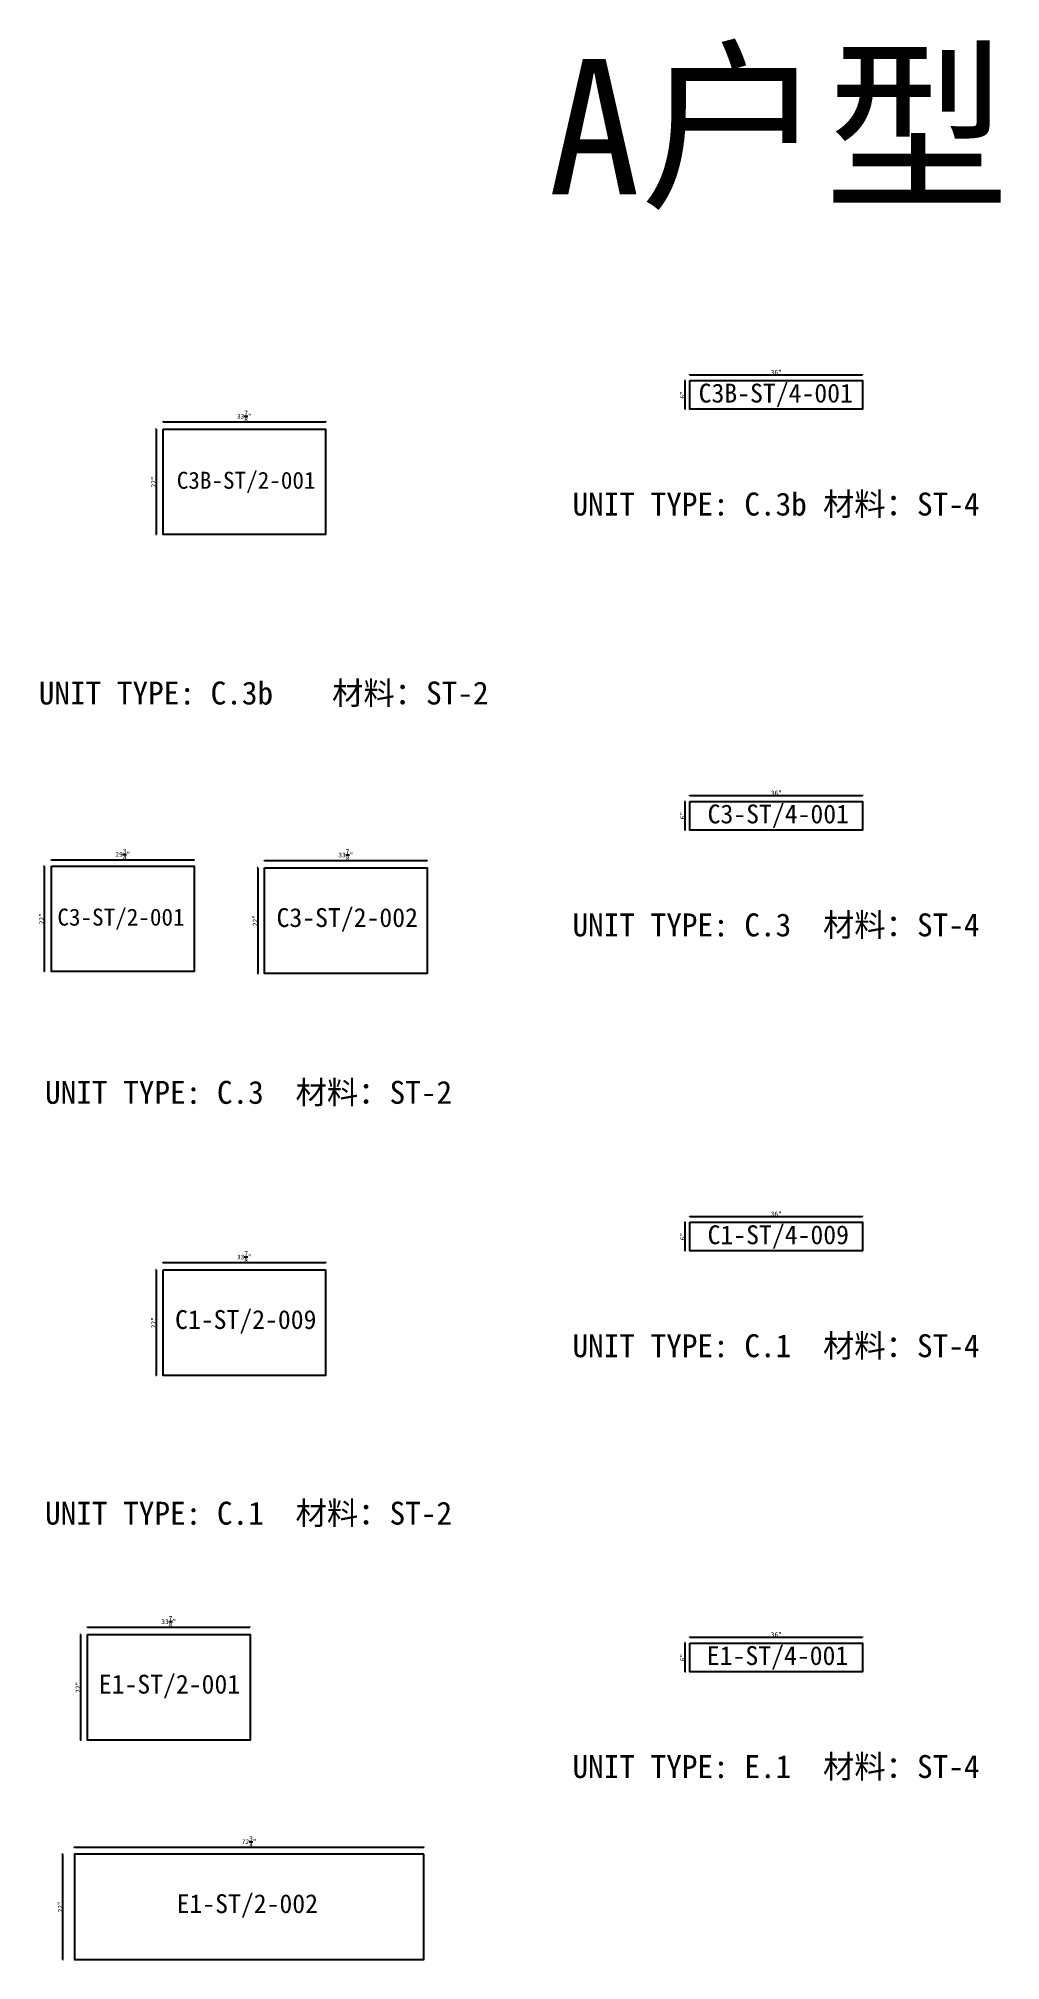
# Model space of a CAD drawing. Header units: millimetres. Extents: x -46962 to 137822, y -48342 to 2116.
# Drawn here: x -42716 to -37624, y -8292 to 1892 of the extents above; entities that cross this region are included whole.
import ezdxf
from ezdxf.enums import TextEntityAlignment as Align

# ---------------------------------------------------------------- set-up
doc = ezdxf.new("R2010")
doc.units = ezdxf.units.MM
doc.layers.add('COUNTERTOP_NUMBER', color=3, linetype='Continuous')
doc.layers.add('COUNTERTOPS', color=7, linetype='Continuous')
doc.styles.add('样式 1', font='')
doc.styles.get('样式 1').set_extended_font_data('NSimSun')
doc.dimstyles.new('副本 ISO-25', dxfattribs={"dimtxt": 25, "dimasz": 10, "dimexe": 1.5, "dimexo": 0.5, "dimtad": 1, "dimlfac": 0.03937, "dimlunit": 5, "dimtxsty": '样式 1', "dimblk": 'ARCHTICK', "dimcen": 2.5, "dimclrd": 256, "dimclrt": 1, "dimazin": 3, "dimtfac": 1, "dimtmove": 0, "dimatfit": 3, "dimfxlon": 1})

msp = doc.modelspace()

# ---------------------------------------------------------------- texts
at = {"style": '样式 1'}
for s, height, p in [('A户型', 716.2262, (-40018.185, 1066.337)), ('UNIT TYPE: C.3b', 121.5865, (-39889.784, -635.758)), ('材料：ST-4', 121.5865, (-38563.503, -635.758)), ('UNIT TYPE: C.3b', 121.5865, (-42714.959, -1636.863)), ('材料：ST-2', 121.5865, (-41162.234, -1636.863)), ('UNIT TYPE: C.3', 121.5865, (-39889.784, -2865.325)), ('材料：ST-4', 121.5865, (-38563.503, -2865.325)), ('UNIT TYPE: C.3', 121.5865, (-42681.658, -3752.504)), ('材料：ST-2', 121.5865, (-41355.377, -3752.504)), ('UNIT TYPE: C.1', 121.5865, (-39889.784, -5094.893)), ('材料：ST-4', 121.5865, (-38563.503, -5094.893)), ('UNIT TYPE: C.1', 121.5865, (-42681.658, -5982.071)), ('材料：ST-2', 121.5865, (-41355.377, -5982.071)), ('UNIT TYPE: E.1', 121.5865, (-39889.784, -7324.46)), ('材料：ST-4', 121.5865, (-38563.503, -7324.46))]:
    msp.add_text(s, height=height, dxfattribs=at).set_placement(p)
at = {"layer": 'COUNTERTOP_NUMBER', "color": 3, "style": '样式 1'}
for s, height, p in [('C3B-ST/4-001', 100, (-38813.64, 12.83)), ('C3B-ST/2-001', 90, (-41617.08, -449.034)), ('C3-ST/4-001', 100, (-38800.229, -2216.738)), ('C3-ST/2-001', 90, (-42279.552, -2763.303)), ('C3-ST/2-002', 100, (-41081.98, -2765.754)), ('C1-ST/4-009', 100, (-38800.229, -4446.305)), ('C1-ST/2-009', 100, (-41619.024, -4895.437)), ('E1-ST/4-001', 100, (-38804.083, -6675.872)), ('E1-ST/2-001', 100, (-42022.959, -6827.243)), ('E1-ST/2-002', 100, (-41610.856, -7990.139))]:
    msp.add_text(s, height=height, dxfattribs=at).set_placement(p, align=Align.MIDDLE_CENTER)

# ---------------------------------------------------------------- blocks, each defined once
blk = doc.blocks.new('_ArchTick')
at = {"color": 0, "linetype": 'ByBlock', "const_width": 0.15}
blk.add_lwpolyline([(-0.5, -0.5), (0.5, 0.5)], dxfattribs=at)
blk = doc.blocks.new('*D7')
at = {"color": 0, "lineweight": -2, "transparency": 16777216}
for p, q in [((-42057, -140), (-42057, -137)), ((-41196, -140), (-41196, -137))]:
    blk.add_line(p, q, dxfattribs=at)
at = {"lineweight": -2, "transparency": 16777216}
blk.add_line((-42057, -139), (-41196, -139), dxfattribs=at)
at = {"layer": 'Defpoints', "color": 0, "transparency": 16777216}
for p in [(-42057, -178), (-41196, -139), (-41196, -178)]:
    blk.add_point(p, dxfattribs=at)
at = {"lineweight": -2, "transparency": 16777216, "xscale": 10, "yscale": 10, "zscale": 10, "rotation": 180}
blk.add_blockref('_ArchTick', (-42057, -139), dxfattribs=at)
at = {"lineweight": -2, "transparency": 16777216, "xscale": 10, "yscale": 10, "zscale": 10}
blk.add_blockref('_ArchTick', (-41196, -139), dxfattribs=at)
at = {"color": 1, "transparency": 16777216, "insert": (-41627, -110), "char_height": 25, "attachment_point": 5, "style": '样式 1'}
blk.add_mtext('\\A1;33{\\H1x;\\S7/8;}"', dxfattribs=at)
blk = doc.blocks.new('*D8')
at = {"color": 0, "lineweight": -2, "transparency": 16777216}
for p, q in [((-42093, -178), (-42095, -178)), ((-42093, -737), (-42095, -737))]:
    blk.add_line(p, q, dxfattribs=at)
at = {"lineweight": -2, "transparency": 16777216}
blk.add_line((-42094, -178), (-42094, -737), dxfattribs=at)
at = {"layer": 'Defpoints', "color": 0, "transparency": 16777216}
for p in [(-42057, -178), (-42094, -737), (-42057, -737)]:
    blk.add_point(p, dxfattribs=at)
at = {"lineweight": -2, "transparency": 16777216, "xscale": 10, "yscale": 10, "zscale": 10}
for p, rotation in [((-42094, -178), 90), ((-42094, -737), 270)]:
    blk.add_blockref('_ArchTick', p, dxfattribs=dict(at, rotation=rotation))
at = {"color": 1, "transparency": 16777216, "insert": (-42107, -458), "char_height": 25, "attachment_point": 5, "rotation": 90, "style": '样式 1'}
blk.add_mtext('\\A1;22"', dxfattribs=at)
blk = doc.blocks.new('*D19')
at = {"color": 0, "lineweight": -2, "transparency": 16777216}
for p, q in [((-42647, -2461), (-42647, -2458)), ((-41892, -2461), (-41892, -2458))]:
    blk.add_line(p, q, dxfattribs=at)
at = {"lineweight": -2, "transparency": 16777216}
blk.add_line((-42647, -2460), (-41892, -2460), dxfattribs=at)
at = {"layer": 'Defpoints', "color": 0, "transparency": 16777216}
for p in [(-42647, -2493), (-41892, -2460), (-41892, -2493)]:
    blk.add_point(p, dxfattribs=at)
at = {"lineweight": -2, "transparency": 16777216, "xscale": 10, "yscale": 10, "zscale": 10, "rotation": 180}
blk.add_blockref('_ArchTick', (-42647, -2460), dxfattribs=at)
at = {"lineweight": -2, "transparency": 16777216, "xscale": 10, "yscale": 10, "zscale": 10}
blk.add_blockref('_ArchTick', (-41892, -2460), dxfattribs=at)
at = {"color": 1, "transparency": 16777216, "insert": (-42270, -2431), "char_height": 25, "attachment_point": 5, "style": '样式 1'}
blk.add_mtext('\\A1;29{\\H1x;\\S3/4;}"', dxfattribs=at)
blk = doc.blocks.new('*D11')
at = {"color": 0, "lineweight": -2, "transparency": 16777216}
for p, q in [((-42686, -2493), (-42688, -2493)), ((-42686, -3051), (-42688, -3051))]:
    blk.add_line(p, q, dxfattribs=at)
at = {"lineweight": -2, "transparency": 16777216}
blk.add_line((-42687, -2493), (-42687, -3051), dxfattribs=at)
at = {"layer": 'Defpoints', "color": 0, "transparency": 16777216}
for p in [(-42647, -2493), (-42687, -3051), (-42647, -3051)]:
    blk.add_point(p, dxfattribs=at)
at = {"lineweight": -2, "transparency": 16777216, "xscale": 10, "yscale": 10, "zscale": 10}
for p, rotation in [((-42687, -2493), 90), ((-42687, -3051), 270)]:
    blk.add_blockref('_ArchTick', p, dxfattribs=dict(at, rotation=rotation))
at = {"color": 1, "transparency": 16777216, "insert": (-42700, -2772), "char_height": 25, "attachment_point": 5, "rotation": 90, "style": '样式 1'}
blk.add_mtext('\\A1;22"', dxfattribs=at)
blk = doc.blocks.new('*D12')
at = {"color": 0, "lineweight": -2, "transparency": 16777216}
for p, q in [((-41520, -2464), (-41520, -2462)), ((-40659, -2464), (-40659, -2462))]:
    blk.add_line(p, q, dxfattribs=at)
at = {"lineweight": -2, "transparency": 16777216}
blk.add_line((-41520, -2463), (-40659, -2463), dxfattribs=at)
at = {"layer": 'Defpoints', "color": 0, "transparency": 16777216}
for p in [(-41520, -2503), (-40659, -2463), (-40659, -2503)]:
    blk.add_point(p, dxfattribs=at)
at = {"lineweight": -2, "transparency": 16777216, "xscale": 10, "yscale": 10, "zscale": 10, "rotation": 180}
blk.add_blockref('_ArchTick', (-41520, -2463), dxfattribs=at)
at = {"lineweight": -2, "transparency": 16777216, "xscale": 10, "yscale": 10, "zscale": 10}
blk.add_blockref('_ArchTick', (-40659, -2463), dxfattribs=at)
at = {"color": 1, "transparency": 16777216, "insert": (-41090, -2434), "char_height": 25, "attachment_point": 5, "style": '样式 1'}
blk.add_mtext('\\A1;33{\\H1x;\\S7/8;}"', dxfattribs=at)
blk = doc.blocks.new('*D13')
at = {"color": 0, "lineweight": -2, "transparency": 16777216}
for p, q in [((-41555, -2503), (-41558, -2503)), ((-41555, -3062), (-41558, -3062))]:
    blk.add_line(p, q, dxfattribs=at)
at = {"lineweight": -2, "transparency": 16777216}
blk.add_line((-41556, -2503), (-41556, -3062), dxfattribs=at)
at = {"layer": 'Defpoints', "color": 0, "transparency": 16777216}
for p in [(-41520, -2503), (-41556, -3062), (-41520, -3062)]:
    blk.add_point(p, dxfattribs=at)
at = {"lineweight": -2, "transparency": 16777216, "xscale": 10, "yscale": 10, "zscale": 10}
for p, rotation in [((-41556, -2503), 90), ((-41556, -3062), 270)]:
    blk.add_blockref('_ArchTick', p, dxfattribs=dict(at, rotation=rotation))
at = {"color": 1, "transparency": 16777216, "insert": (-41570, -2782), "char_height": 25, "attachment_point": 5, "rotation": 90, "style": '样式 1'}
blk.add_mtext('\\A1;22"', dxfattribs=at)
blk = doc.blocks.new('*D28')
at = {"color": 0, "lineweight": -2, "transparency": 16777216}
for p, q in [((-42057, -4594), (-42057, -4592)), ((-41196, -4594), (-41196, -4592))]:
    blk.add_line(p, q, dxfattribs=at)
at = {"lineweight": -2, "transparency": 16777216}
blk.add_line((-42057, -4593), (-41196, -4593), dxfattribs=at)
at = {"layer": 'Defpoints', "color": 0, "transparency": 16777216}
for p in [(-42057, -4632), (-41196, -4593), (-41196, -4632)]:
    blk.add_point(p, dxfattribs=at)
at = {"lineweight": -2, "transparency": 16777216, "xscale": 10, "yscale": 10, "zscale": 10, "rotation": 180}
blk.add_blockref('_ArchTick', (-42057, -4593), dxfattribs=at)
at = {"lineweight": -2, "transparency": 16777216, "xscale": 10, "yscale": 10, "zscale": 10}
blk.add_blockref('_ArchTick', (-41196, -4593), dxfattribs=at)
at = {"color": 1, "transparency": 16777216, "insert": (-41627, -4564), "char_height": 25, "attachment_point": 5, "style": '样式 1'}
blk.add_mtext('\\A1;33{\\H1x;\\S7/8;}"', dxfattribs=at)
blk = doc.blocks.new('*D29')
at = {"color": 0, "lineweight": -2, "transparency": 16777216}
for p, q in [((-42093, -4632), (-42095, -4632)), ((-42093, -5191), (-42095, -5191))]:
    blk.add_line(p, q, dxfattribs=at)
at = {"lineweight": -2, "transparency": 16777216}
blk.add_line((-42094, -4632), (-42094, -5191), dxfattribs=at)
at = {"layer": 'Defpoints', "color": 0, "transparency": 16777216}
for p in [(-42057, -4632), (-42094, -5191), (-42057, -5191)]:
    blk.add_point(p, dxfattribs=at)
at = {"lineweight": -2, "transparency": 16777216, "xscale": 10, "yscale": 10, "zscale": 10}
for p, rotation in [((-42094, -4632), 90), ((-42094, -5191), 270)]:
    blk.add_blockref('_ArchTick', p, dxfattribs=dict(at, rotation=rotation))
at = {"color": 1, "transparency": 16777216, "insert": (-42107, -4912), "char_height": 25, "attachment_point": 5, "rotation": 90, "style": '样式 1'}
blk.add_mtext('\\A1;22"', dxfattribs=at)
blk = doc.blocks.new('*D36')
at = {"color": 0, "lineweight": -2, "transparency": 16777216}
for p, q in [((-42457, -6526), (-42457, -6523)), ((-41597, -6526), (-41597, -6523))]:
    blk.add_line(p, q, dxfattribs=at)
at = {"lineweight": -2, "transparency": 16777216}
blk.add_line((-42457, -6525), (-41597, -6525), dxfattribs=at)
at = {"layer": 'Defpoints', "color": 0, "transparency": 16777216}
for p in [(-42457, -6564), (-41597, -6525), (-41597, -6564)]:
    blk.add_point(p, dxfattribs=at)
at = {"lineweight": -2, "transparency": 16777216, "xscale": 10, "yscale": 10, "zscale": 10, "rotation": 180}
blk.add_blockref('_ArchTick', (-42457, -6525), dxfattribs=at)
at = {"lineweight": -2, "transparency": 16777216, "xscale": 10, "yscale": 10, "zscale": 10}
blk.add_blockref('_ArchTick', (-41597, -6525), dxfattribs=at)
at = {"color": 1, "transparency": 16777216, "insert": (-42027, -6496), "char_height": 25, "attachment_point": 5, "style": '样式 1'}
blk.add_mtext('\\A1;33{\\H1x;\\S7/8;}"', dxfattribs=at)
blk = doc.blocks.new('*D37')
at = {"color": 0, "lineweight": -2, "transparency": 16777216}
for p, q in [((-42493, -6564), (-42495, -6564)), ((-42493, -7123), (-42495, -7123))]:
    blk.add_line(p, q, dxfattribs=at)
at = {"lineweight": -2, "transparency": 16777216}
blk.add_line((-42494, -6564), (-42494, -7123), dxfattribs=at)
at = {"layer": 'Defpoints', "color": 0, "transparency": 16777216}
for p in [(-42457, -6564), (-42494, -7123), (-42457, -7123)]:
    blk.add_point(p, dxfattribs=at)
at = {"lineweight": -2, "transparency": 16777216, "xscale": 10, "yscale": 10, "zscale": 10}
for p, rotation in [((-42494, -6564), 90), ((-42494, -7123), 270)]:
    blk.add_blockref('_ArchTick', p, dxfattribs=dict(at, rotation=rotation))
at = {"color": 1, "transparency": 16777216, "insert": (-42507, -6844), "char_height": 25, "attachment_point": 5, "rotation": 90, "style": '样式 1'}
blk.add_mtext('\\A1;22"', dxfattribs=at)
blk = doc.blocks.new('*D38')
at = {"color": 0, "lineweight": -2, "transparency": 16777216}
for p, q in [((-42525, -7692), (-42525, -7689)), ((-40677, -7692), (-40677, -7689))]:
    blk.add_line(p, q, dxfattribs=at)
at = {"lineweight": -2, "transparency": 16777216}
blk.add_line((-42525, -7691), (-40677, -7691), dxfattribs=at)
at = {"layer": 'Defpoints', "color": 0, "transparency": 16777216}
for p in [(-42525, -7727), (-40677, -7691), (-40677, -7727)]:
    blk.add_point(p, dxfattribs=at)
at = {"lineweight": -2, "transparency": 16777216, "xscale": 10, "yscale": 10, "zscale": 10, "rotation": 180}
blk.add_blockref('_ArchTick', (-42525, -7691), dxfattribs=at)
at = {"lineweight": -2, "transparency": 16777216, "xscale": 10, "yscale": 10, "zscale": 10}
blk.add_blockref('_ArchTick', (-40677, -7691), dxfattribs=at)
at = {"color": 1, "transparency": 16777216, "insert": (-41601, -7662), "char_height": 25, "attachment_point": 5, "style": '样式 1'}
blk.add_mtext('\\A1;72{\\H1x;\\S3/4;}"', dxfattribs=at)
blk = doc.blocks.new('*D39')
at = {"color": 0, "lineweight": -2, "transparency": 16777216}
for p, q in [((-42587, -7727), (-42589, -7727)), ((-42587, -8286), (-42589, -8286))]:
    blk.add_line(p, q, dxfattribs=at)
at = {"lineweight": -2, "transparency": 16777216}
blk.add_line((-42588, -8286), (-42588, -7727), dxfattribs=at)
at = {"layer": 'Defpoints', "color": 0, "transparency": 16777216}
for p in [(-42588, -7727), (-42525, -7727), (-42525, -8286)]:
    blk.add_point(p, dxfattribs=at)
at = {"lineweight": -2, "transparency": 16777216, "xscale": 10, "yscale": 10, "zscale": 10}
for p, rotation in [((-42588, -7727), 90), ((-42588, -8286), 270)]:
    blk.add_blockref('_ArchTick', p, dxfattribs=dict(at, rotation=rotation))
at = {"color": 1, "transparency": 16777216, "insert": (-42601, -8007), "char_height": 25, "attachment_point": 5, "rotation": 90, "style": '样式 1'}
blk.add_mtext('\\A1;22"', dxfattribs=at)
blk = doc.blocks.new('*D9')
at = {"color": 0, "lineweight": -2, "transparency": 16777216}
for p, q in [((-39268, 109), (-39268, 112)), ((-38354, 109), (-38354, 112))]:
    blk.add_line(p, q, dxfattribs=at)
at = {"lineweight": -2, "transparency": 16777216}
blk.add_line((-39268, 110), (-38354, 110), dxfattribs=at)
at = {"layer": 'Defpoints', "color": 0, "transparency": 16777216}
for p in [(-38354, 110), (-39268, 79), (-38354, 79)]:
    blk.add_point(p, dxfattribs=at)
at = {"lineweight": -2, "transparency": 16777216, "xscale": 10, "yscale": 10, "zscale": 10, "rotation": 180}
blk.add_blockref('_ArchTick', (-39268, 110), dxfattribs=at)
at = {"lineweight": -2, "transparency": 16777216, "xscale": 10, "yscale": 10, "zscale": 10}
blk.add_blockref('_ArchTick', (-38354, 110), dxfattribs=at)
at = {"color": 1, "transparency": 16777216, "insert": (-38811, 123), "char_height": 25, "attachment_point": 5, "style": '样式 1'}
blk.add_mtext('\\A1;36"', dxfattribs=at)
blk = doc.blocks.new('*D10')
at = {"color": 0, "lineweight": -2, "transparency": 16777216}
for p, q in [((-39293, 79), (-39295, 79)), ((-39293, -73), (-39295, -73))]:
    blk.add_line(p, q, dxfattribs=at)
at = {"lineweight": -2, "transparency": 16777216}
blk.add_line((-39294, -73), (-39294, 79), dxfattribs=at)
at = {"layer": 'Defpoints', "color": 0, "transparency": 16777216}
for p in [(-39294, 79), (-39268, 79), (-39268, -73)]:
    blk.add_point(p, dxfattribs=at)
at = {"lineweight": -2, "transparency": 16777216, "xscale": 10, "yscale": 10, "zscale": 10}
for p, rotation in [((-39294, 79), 90), ((-39294, -73), 270)]:
    blk.add_blockref('_ArchTick', p, dxfattribs=dict(at, rotation=rotation))
at = {"color": 1, "transparency": 16777216, "insert": (-39307, 3), "char_height": 25, "attachment_point": 5, "rotation": 90, "style": '样式 1'}
blk.add_mtext('\\A1;6"', dxfattribs=at)
blk = doc.blocks.new('*D20')
at = {"color": 0, "lineweight": -2, "transparency": 16777216}
for p, q in [((-39268, -2120), (-39268, -2118)), ((-38354, -2120), (-38354, -2118))]:
    blk.add_line(p, q, dxfattribs=at)
at = {"lineweight": -2, "transparency": 16777216}
blk.add_line((-39268, -2119), (-38354, -2119), dxfattribs=at)
at = {"layer": 'Defpoints', "color": 0, "transparency": 16777216}
for p in [(-38354, -2119), (-39268, -2150), (-38354, -2150)]:
    blk.add_point(p, dxfattribs=at)
at = {"lineweight": -2, "transparency": 16777216, "xscale": 10, "yscale": 10, "zscale": 10, "rotation": 180}
blk.add_blockref('_ArchTick', (-39268, -2119), dxfattribs=at)
at = {"lineweight": -2, "transparency": 16777216, "xscale": 10, "yscale": 10, "zscale": 10}
blk.add_blockref('_ArchTick', (-38354, -2119), dxfattribs=at)
at = {"color": 1, "transparency": 16777216, "insert": (-38811, -2106), "char_height": 25, "attachment_point": 5, "style": '样式 1'}
blk.add_mtext('\\A1;36"', dxfattribs=at)
blk = doc.blocks.new('*D21')
at = {"color": 0, "lineweight": -2, "transparency": 16777216}
for p, q in [((-39293, -2150), (-39295, -2150)), ((-39293, -2303), (-39295, -2303))]:
    blk.add_line(p, q, dxfattribs=at)
at = {"lineweight": -2, "transparency": 16777216}
blk.add_line((-39294, -2303), (-39294, -2150), dxfattribs=at)
at = {"layer": 'Defpoints', "color": 0, "transparency": 16777216}
for p in [(-39294, -2150), (-39268, -2150), (-39268, -2303)]:
    blk.add_point(p, dxfattribs=at)
at = {"lineweight": -2, "transparency": 16777216, "xscale": 10, "yscale": 10, "zscale": 10}
for p, rotation in [((-39294, -2150), 90), ((-39294, -2303), 270)]:
    blk.add_blockref('_ArchTick', p, dxfattribs=dict(at, rotation=rotation))
at = {"color": 1, "transparency": 16777216, "insert": (-39307, -2226), "char_height": 25, "attachment_point": 5, "rotation": 90, "style": '样式 1'}
blk.add_mtext('\\A1;6"', dxfattribs=at)
blk = doc.blocks.new('*D30')
at = {"color": 0, "lineweight": -2, "transparency": 16777216}
for p, q in [((-39268, -4350), (-39268, -4347)), ((-38354, -4350), (-38354, -4347))]:
    blk.add_line(p, q, dxfattribs=at)
at = {"lineweight": -2, "transparency": 16777216}
blk.add_line((-39268, -4349), (-38354, -4349), dxfattribs=at)
at = {"layer": 'Defpoints', "color": 0, "transparency": 16777216}
for p in [(-38354, -4349), (-39268, -4380), (-38354, -4380)]:
    blk.add_point(p, dxfattribs=at)
at = {"lineweight": -2, "transparency": 16777216, "xscale": 10, "yscale": 10, "zscale": 10, "rotation": 180}
blk.add_blockref('_ArchTick', (-39268, -4349), dxfattribs=at)
at = {"lineweight": -2, "transparency": 16777216, "xscale": 10, "yscale": 10, "zscale": 10}
blk.add_blockref('_ArchTick', (-38354, -4349), dxfattribs=at)
at = {"color": 1, "transparency": 16777216, "insert": (-38811, -4336), "char_height": 25, "attachment_point": 5, "style": '样式 1'}
blk.add_mtext('\\A1;36"', dxfattribs=at)
blk = doc.blocks.new('*D31')
at = {"color": 0, "lineweight": -2, "transparency": 16777216}
for p, q in [((-39293, -4380), (-39295, -4380)), ((-39293, -4532), (-39295, -4532))]:
    blk.add_line(p, q, dxfattribs=at)
at = {"lineweight": -2, "transparency": 16777216}
blk.add_line((-39294, -4532), (-39294, -4380), dxfattribs=at)
at = {"layer": 'Defpoints', "color": 0, "transparency": 16777216}
for p in [(-39294, -4380), (-39268, -4380), (-39268, -4532)]:
    blk.add_point(p, dxfattribs=at)
at = {"lineweight": -2, "transparency": 16777216, "xscale": 10, "yscale": 10, "zscale": 10}
for p, rotation in [((-39294, -4380), 90), ((-39294, -4532), 270)]:
    blk.add_blockref('_ArchTick', p, dxfattribs=dict(at, rotation=rotation))
at = {"color": 1, "transparency": 16777216, "insert": (-39307, -4456), "char_height": 25, "attachment_point": 5, "rotation": 90, "style": '样式 1'}
blk.add_mtext('\\A1;6"', dxfattribs=at)
blk = doc.blocks.new('*D40')
at = {"color": 0, "lineweight": -2, "transparency": 16777216}
for p, q in [((-39268, -6579), (-39268, -6577)), ((-38354, -6579), (-38354, -6577))]:
    blk.add_line(p, q, dxfattribs=at)
at = {"lineweight": -2, "transparency": 16777216}
blk.add_line((-39268, -6578), (-38354, -6578), dxfattribs=at)
at = {"layer": 'Defpoints', "color": 0, "transparency": 16777216}
for p in [(-39268, -6609), (-38354, -6578), (-38354, -6609)]:
    blk.add_point(p, dxfattribs=at)
at = {"lineweight": -2, "transparency": 16777216, "xscale": 10, "yscale": 10, "zscale": 10, "rotation": 180}
blk.add_blockref('_ArchTick', (-39268, -6578), dxfattribs=at)
at = {"lineweight": -2, "transparency": 16777216, "xscale": 10, "yscale": 10, "zscale": 10}
blk.add_blockref('_ArchTick', (-38354, -6578), dxfattribs=at)
at = {"color": 1, "transparency": 16777216, "insert": (-38811, -6565), "char_height": 25, "attachment_point": 5, "style": '样式 1'}
blk.add_mtext('\\A1;36"', dxfattribs=at)
blk = doc.blocks.new('*D41')
at = {"color": 0, "lineweight": -2, "transparency": 16777216}
for p, q in [((-39293, -6609), (-39295, -6609)), ((-39293, -6762), (-39295, -6762))]:
    blk.add_line(p, q, dxfattribs=at)
at = {"lineweight": -2, "transparency": 16777216}
blk.add_line((-39294, -6762), (-39294, -6609), dxfattribs=at)
at = {"layer": 'Defpoints', "color": 0, "transparency": 16777216}
for p in [(-39294, -6609), (-39268, -6609), (-39268, -6762)]:
    blk.add_point(p, dxfattribs=at)
at = {"lineweight": -2, "transparency": 16777216, "xscale": 10, "yscale": 10, "zscale": 10}
for p, rotation in [((-39294, -6609), 90), ((-39294, -6762), 270)]:
    blk.add_blockref('_ArchTick', p, dxfattribs=dict(at, rotation=rotation))
at = {"color": 1, "transparency": 16777216, "insert": (-39307, -6686), "char_height": 25, "attachment_point": 5, "rotation": 90, "style": '样式 1'}
blk.add_mtext('\\A1;6"', dxfattribs=at)

# ---------------------------------------------------------------- dimensions: what is measured, and where the dimension line sits
for base, p1, p2, picture, middle in [((-38353.692, 110.235), (-39268.092, 79.399), (-38353.692, 79.399), '*D9', (-38810.892, 123.36)), ((-41196.462, -138.855), (-42056.887, -178.282), (-41196.462, -178.282), '*D7', (-41626.675, -109.762)), ((-38353.692, -2119.333), (-39268.092, -2150.168), (-38353.692, -2150.168), '*D20', (-38810.892, -2106.208)), ((-41891.779, -2459.866), (-42647.429, -2492.551), (-41891.779, -2492.551), '*D19', (-42269.604, -2430.773)), ((-40659.418, -2463.358), (-41519.843, -2502.785), (-40659.418, -2502.785), '*D12', (-41089.631, -2434.264)), ((-38353.692, -4348.9), (-39268.092, -4379.736), (-38353.692, -4379.736), '*D30', (-38810.892, -4335.775)), ((-41196.462, -4593.041), (-42056.887, -4632.468), (-41196.462, -4632.468), '*D28', (-41626.675, -4563.947)), ((-41596.543, -6524.847), (-42456.968, -6564.274), (-41596.543, -6564.274), '*D36', (-42026.756, -6495.754)), ((-38353.692, -6578.467), (-39268.092, -6609.303), (-38353.692, -6609.303), '*D40', (-38810.892, -6565.342)), ((-40677.015, -7690.71), (-42524.865, -7727.17), (-40677.015, -7727.17), '*D38', (-41600.94, -7661.616))]:
    dim = msp.add_linear_dim(base=base, p1=p1, p2=p2, dimstyle='副本 ISO-25')
    dim.commit()
    dim.dimension.update_dxf_attribs({"geometry": picture, "text_midpoint": middle})
for base, p1, p2, picture, middle in [((-39293.927, 79.399), (-39268.092, -73.001), (-39268.092, 79.399), '*D10', (-39307.052, 3.199)), ((-42093.533, -737.082), (-42056.887, -178.282), (-42056.887, -737.082), '*D8', (-42106.658, -457.682)), ((-39293.927, -2150.168), (-39268.092, -2302.568), (-39268.092, -2150.168), '*D21', (-39307.052, -2226.368)), ((-42686.756, -3051.351), (-42647.429, -2492.551), (-42647.429, -3051.351), '*D11', (-42699.881, -2771.951)), ((-41556.489, -3061.585), (-41519.843, -2502.785), (-41519.843, -3061.585), '*D13', (-41569.614, -2782.185)), ((-39293.927, -4379.736), (-39268.092, -4532.136), (-39268.092, -4379.736), '*D31', (-39307.052, -4455.936)), ((-42093.533, -5191.268), (-42056.887, -4632.468), (-42056.887, -5191.268), '*D29', (-42106.658, -4911.868)), ((-42493.614, -7123.074), (-42456.968, -6564.274), (-42456.968, -7123.074), '*D37', (-42506.739, -6843.674)), ((-39293.927, -6609.303), (-39268.092, -6761.703), (-39268.092, -6609.303), '*D41', (-39307.052, -6685.503)), ((-42587.536, -7727.17), (-42524.865, -8285.97), (-42524.865, -7727.17), '*D39', (-42600.661, -8006.57))]:
    dim = msp.add_linear_dim(base=base, p1=p1, p2=p2, angle=90, dimstyle='副本 ISO-25')
    dim.commit()
    dim.dimension.update_dxf_attribs({"geometry": picture, "text_midpoint": middle})

# ---------------------------------------------------------------- linework, layer by layer
at = {"layer": 'COUNTERTOPS'}
for points in [[(-39268.092, 79.399), (-38353.692, 79.399), (-38353.692, -73.001), (-39268.092, -73.001)], [(-42056.887, -178.282), (-41196.462, -178.282), (-41196.462, -737.082), (-42056.887, -737.082)], [(-39268.092, -2150.168), (-38353.692, -2150.168), (-38353.692, -2302.568), (-39268.092, -2302.568)], [(-42647.429, -2492.551), (-41891.779, -2492.551), (-41891.779, -3051.351), (-42647.429, -3051.351)], [(-41519.843, -2502.785), (-40659.418, -2502.785), (-40659.418, -3061.585), (-41519.843, -3061.585)], [(-39268.092, -4379.736), (-38353.692, -4379.736), (-38353.692, -4532.136), (-39268.092, -4532.136)], [(-42056.887, -4632.468), (-41196.462, -4632.468), (-41196.462, -5191.268), (-42056.887, -5191.268)], [(-42456.968, -6564.274), (-41596.543, -6564.274), (-41596.543, -7123.074), (-42456.968, -7123.074)], [(-39268.092, -6609.303), (-38353.692, -6609.303), (-38353.692, -6761.703), (-39268.092, -6761.703)], [(-40677.015, -7727.17), (-42524.865, -7727.17), (-42524.865, -8285.97), (-40677.015, -8285.97)]]:
    msp.add_lwpolyline(points, close=True, dxfattribs=at)

msp.set_redraw_order([(e.dxf.handle, doc.entitydb.next_handle()) for e in msp.query("TEXT MTEXT ATTDEF DIMENSION ARC_DIMENSION")])  # texts and dimensions are drawn at this point

doc.saveas('drawing.dxf')
